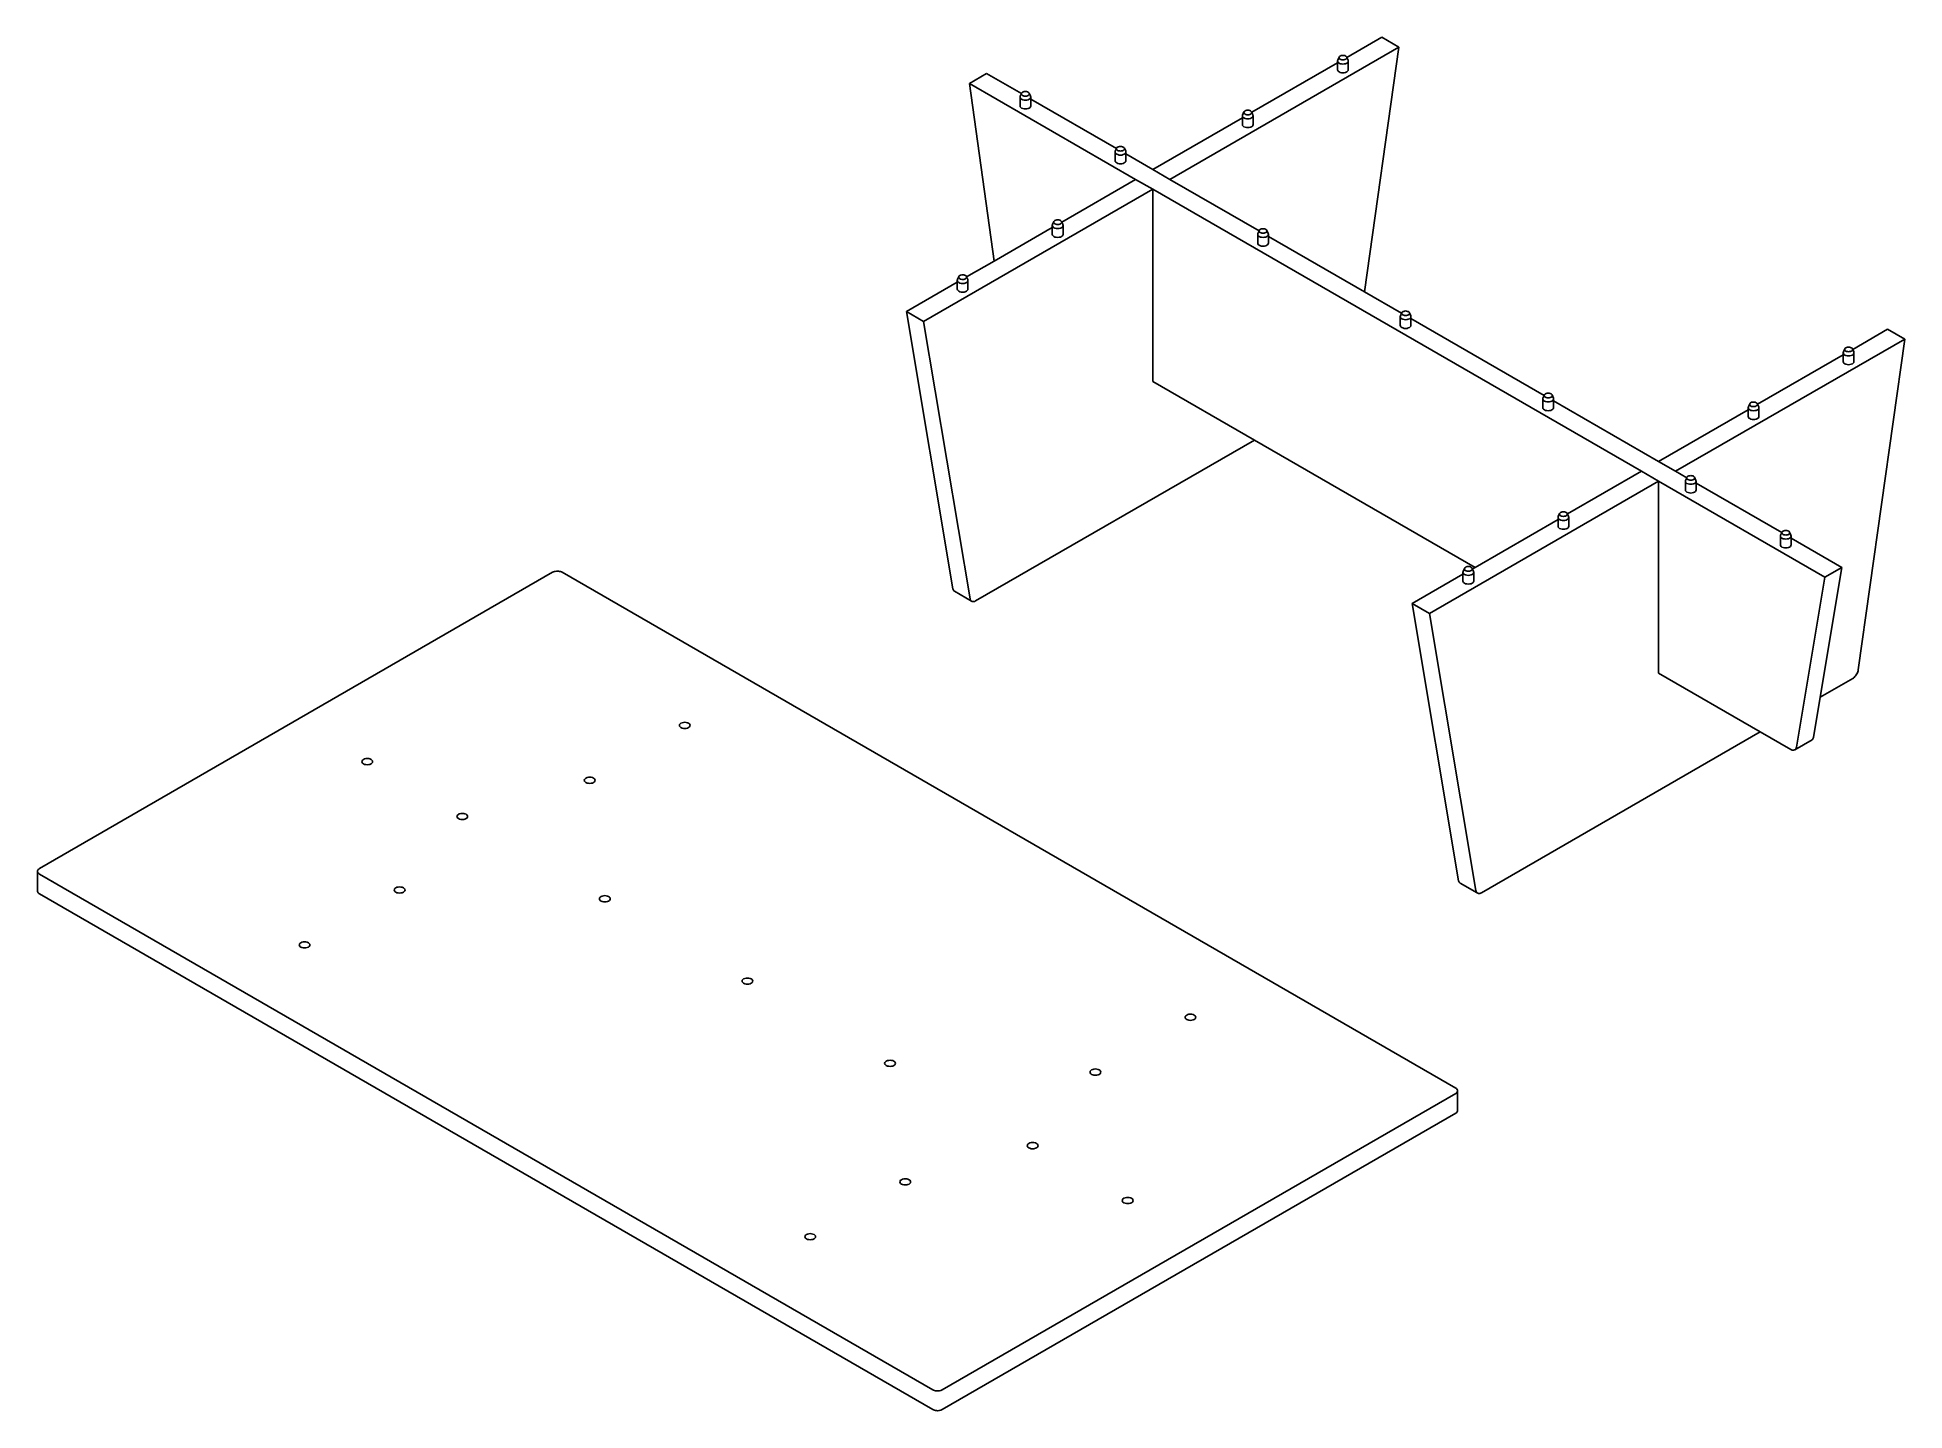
# Model space of a CAD drawing. Header units: millimetres. Extents: x -806 to 583, y -488 to 534.
import ezdxf

# ---------------------------------------------------------------- set-up
doc = ezdxf.new("R2010")
doc.units = ezdxf.units.MM

msp = doc.modelspace()

# ---------------------------------------------------------------- linework, layer by layer
for p, q in [((194.6, 533.9), (168.6, 518.9)), ((194.6, 533.9), (207.3, 526.5)), ((207.3, 526.5), (36.9, 428.2)), ((161.6, 514.8), (97.9, 478.1)), ((161.6, 516.3), (161.7, 516.9)), ((161.7, 515.7), (161.6, 516.3)), ((161.6, 514.8), (161.6, 516.3)), ((161.6, 509.8), (161.6, 514.8)), ((161.7, 516.9), (162.7, 519.2)), ((162.1, 515.2), (161.7, 515.7)), ((162.7, 514.7), (162.1, 515.2)), ((162.6, 518.8), (162.7, 519.2)), ((162.7, 518.3), (162.6, 518.8)), ((162.7, 519.2), (163, 519.6)), ((163, 517.9), (162.7, 518.3)), ((163.6, 514.3), (162.7, 514.7)), ((163, 519.6), (163.5, 520)), ((163.5, 517.6), (163, 517.9)), ((163.5, 520), (164.1, 520.3)), ((164.1, 517.3), (163.5, 517.6)), ((164.5, 514.1), (163.6, 514.3)), ((164.1, 520.3), (164.8, 520.4)), ((164.8, 517.1), (164.1, 517.3)), ((165.6, 514), (164.5, 514.1)), ((164.8, 520.4), (165.6, 520.5)), ((165.6, 517.1), (164.8, 517.1)), ((165.6, 520.5), (166.3, 520.4)), ((166.3, 517.1), (165.6, 517.1)), ((166.6, 514.1), (165.6, 514)), ((166.3, 520.4), (167, 520.3)), ((167, 517.3), (166.3, 517.1)), ((167.6, 514.3), (166.6, 514.1)), ((167, 520.3), (167.7, 520)), ((167.7, 517.6), (167, 517.3)), ((168.4, 514.7), (167.6, 514.3)), ((167.7, 520), (168.1, 519.6)), ((168.1, 517.9), (167.7, 517.6)), ((168.1, 519.6), (168.4, 519.2)), ((168.4, 518.3), (168.1, 517.9)), ((168.4, 519.2), (168.5, 518.8)), ((168.6, 518.9), (168.4, 519.2)), ((168.5, 518.8), (168.4, 518.3)), ((169, 515.2), (168.4, 514.7)), ((169.4, 516.9), (168.6, 518.9)), ((169.4, 515.7), (169, 515.2)), ((169.4, 516.9), (169.6, 516.3)), ((169.6, 516.3), (169.4, 515.7)), ((169.6, 509.8), (169.6, 516.3)), ((207.3, 526.5), (181.7, 344.5)), ((-99.6, 507), (-112.3, 499.6)), ((-73.6, 492), (-99.6, 507)), ((161.7, 509.2), (161.6, 509.8)), ((162.1, 508.7), (161.7, 509.2)), ((162.7, 508.2), (162.1, 508.7)), ((163.6, 507.8), (162.7, 508.2)), ((164.5, 507.6), (163.6, 507.8)), ((165.6, 507.5), (164.5, 507.6)), ((166.6, 507.6), (165.6, 507.5)), ((167.6, 507.8), (166.6, 507.6)), ((168.4, 508.2), (167.6, 507.8)), ((169, 508.7), (168.4, 508.2)), ((169.4, 509.2), (169, 508.7)), ((169.6, 509.8), (169.4, 509.2)), ((-93.8, 367.4), (-112.3, 499.6)), ((11.4, 428.2), (-112.3, 499.6)), ((-74.6, 489.4), (-74.5, 490)), ((-74.5, 488.8), (-74.6, 489.4)), ((-74.6, 482.9), (-74.6, 489.4)), ((-74.5, 490), (-73.6, 492)), ((-74.1, 488.2), (-74.5, 488.8)), ((-73.4, 487.8), (-74.1, 488.2)), ((-73.6, 491.8), (-73.5, 492.3)), ((-73.6, 492), (-73.5, 492.3)), ((-73.5, 491.4), (-73.6, 491.8)), ((-73.5, 492.3), (-73.2, 492.7)), ((-73.2, 491), (-73.5, 491.4)), ((-72.6, 487.4), (-73.4, 487.8)), ((-73.2, 492.7), (-72.7, 493.1)), ((-72.7, 490.6), (-73.2, 491)), ((-72.7, 493.1), (-72.1, 493.3)), ((-72.1, 490.4), (-72.7, 490.6)), ((-71.6, 487.2), (-72.6, 487.4)), ((-72.1, 493.3), (-71.4, 493.5)), ((-71.4, 490.2), (-72.1, 490.4)), ((-70.6, 487.1), (-71.6, 487.2)), ((-71.4, 493.5), (-70.6, 493.6)), ((-70.6, 490.1), (-71.4, 490.2)), ((-70.6, 493.6), (-69.8, 493.5)), ((-69.8, 490.2), (-70.6, 490.1)), ((-69.6, 487.2), (-70.6, 487.1)), ((-69.8, 493.5), (-69.1, 493.3)), ((-69.1, 490.4), (-69.8, 490.2)), ((-68.6, 487.4), (-69.6, 487.2)), ((-69.1, 493.3), (-68.5, 493.1)), ((-68.5, 490.6), (-69.1, 490.4)), ((-67.8, 487.8), (-68.6, 487.4)), ((-68.5, 493.1), (-68, 492.7)), ((-68, 491), (-68.5, 490.6)), ((-68, 492.7), (-67.7, 492.3)), ((-67.7, 491.4), (-68, 491)), ((-67.1, 488.2), (-67.8, 487.8)), ((-67.7, 492.3), (-67.6, 491.8)), ((-66.7, 490), (-67.7, 492.3)), ((-67.6, 491.8), (-67.7, 491.4)), ((-66.7, 488.8), (-67.1, 488.2)), ((-66.7, 490), (-66.6, 489.4)), ((-66.6, 489.4), (-66.7, 488.8)), ((-66.6, 487.9), (-66.6, 489.4)), ((-2.9, 451.1), (-66.6, 487.9)), ((-66.6, 482.9), (-66.6, 487.9)), ((-74.5, 482.3), (-74.6, 482.9)), ((-74.1, 481.7), (-74.5, 482.3)), ((-73.4, 481.2), (-74.1, 481.7)), ((-72.6, 480.9), (-73.4, 481.2)), ((-71.6, 480.6), (-72.6, 480.9)), ((-70.6, 480.6), (-71.6, 480.6)), ((-69.6, 480.6), (-70.6, 480.6)), ((-68.6, 480.9), (-69.6, 480.6)), ((-67.8, 481.2), (-68.6, 480.9)), ((-67.1, 481.7), (-67.8, 481.2)), ((-66.7, 482.3), (-67.1, 481.7)), ((-66.6, 482.9), (-66.7, 482.3)), ((90.9, 474), (24.1, 435.5)), ((90.9, 475.5), (91, 476.1)), ((91, 474.9), (90.9, 475.5)), ((90.9, 474), (90.9, 475.5)), ((90.9, 469), (90.9, 474)), ((91, 476.1), (92, 478.4)), ((91.4, 474.4), (91, 474.9)), ((92, 473.9), (91.4, 474.4)), ((91.9, 478), (92, 478.4)), ((92, 477.5), (91.9, 478)), ((92, 478.4), (92.3, 478.8)), ((92.3, 477.1), (92, 477.5)), ((92.9, 473.5), (92, 473.9)), ((92.3, 478.8), (92.8, 479.2)), ((92.8, 476.8), (92.3, 477.1)), ((92.8, 479.2), (93.4, 479.4)), ((93.4, 476.5), (92.8, 476.8)), ((93.8, 473.3), (92.9, 473.5)), ((93.4, 479.4), (94.1, 479.6)), ((94.1, 476.3), (93.4, 476.5)), ((94.9, 473.2), (93.8, 473.3)), ((94.1, 479.6), (94.9, 479.7)), ((94.9, 476.3), (94.1, 476.3)), ((94.9, 479.7), (95.6, 479.6)), ((95.6, 476.3), (94.9, 476.3)), ((95.9, 473.3), (94.9, 473.2)), ((95.6, 479.6), (96.3, 479.4)), ((96.3, 476.5), (95.6, 476.3)), ((96.9, 473.5), (95.9, 473.3)), ((96.3, 479.4), (96.9, 479.2)), ((96.9, 476.8), (96.3, 476.5)), ((96.9, 479.2), (97.4, 478.8)), ((97.4, 477.1), (96.9, 476.8)), ((97.7, 473.9), (96.9, 473.5)), ((97.4, 478.8), (97.7, 478.4)), ((97.7, 477.5), (97.4, 477.1)), ((97.7, 478.4), (97.8, 478)), ((97.9, 478.1), (97.7, 478.4)), ((97.8, 478), (97.7, 477.5)), ((98.3, 474.4), (97.7, 473.9)), ((98.7, 476.1), (97.9, 478.1)), ((98.7, 474.9), (98.3, 474.4)), ((98.7, 476.1), (98.9, 475.5)), ((98.9, 475.5), (98.7, 474.9)), ((98.9, 469), (98.9, 475.5)), ((91, 468.4), (90.9, 469)), ((91.4, 467.8), (91, 468.4)), ((92, 467.4), (91.4, 467.8)), ((92.9, 467), (92, 467.4)), ((93.8, 466.8), (92.9, 467)), ((94.9, 466.7), (93.8, 466.8)), ((95.9, 466.8), (94.9, 466.7)), ((96.9, 467), (95.9, 466.8)), ((97.7, 467.4), (96.9, 467)), ((98.3, 467.8), (97.7, 467.4)), ((98.7, 468.4), (98.3, 467.8)), ((98.9, 469), (98.7, 468.4)), ((-3.9, 448.6), (-3.8, 449.2)), ((-3.8, 448), (-3.9, 448.6)), ((-3.9, 442), (-3.9, 448.6)), ((-3.8, 449.2), (-2.9, 451.1)), ((-3.4, 447.4), (-3.8, 448)), ((-2.7, 446.9), (-3.4, 447.4)), ((-2.9, 451), (-2.8, 451.5)), ((-2.9, 451.1), (-2.8, 451.5)), ((-2.8, 450.6), (-2.9, 451)), ((-2.8, 451.5), (-2.5, 451.9)), ((-2.5, 450.2), (-2.8, 450.6)), ((-1.9, 446.6), (-2.7, 446.9)), ((-2.5, 451.9), (-2, 452.2)), ((-2, 449.8), (-2.5, 450.2)), ((-2, 452.2), (-1.4, 452.5)), ((-1.4, 449.5), (-2, 449.8)), ((-0.9, 446.3), (-1.9, 446.6)), ((-1.4, 452.5), (-0.7, 452.7)), ((-0.7, 449.4), (-1.4, 449.5)), ((0.1, 446.3), (-0.9, 446.3)), ((-0.7, 452.7), (0.1, 452.7)), ((0.1, 449.3), (-0.7, 449.4)), ((0.1, 452.7), (0.9, 452.7)), ((0.9, 449.4), (0.1, 449.3)), ((1.1, 446.3), (0.1, 446.3)), ((0.9, 452.7), (1.6, 452.5)), ((1.6, 449.5), (0.9, 449.4)), ((2.1, 446.6), (1.1, 446.3)), ((1.6, 452.5), (2.2, 452.2)), ((2.2, 449.8), (1.6, 449.5)), ((2.9, 446.9), (2.1, 446.6)), ((2.2, 452.2), (2.7, 451.9)), ((2.7, 450.2), (2.2, 449.8)), ((2.7, 451.9), (3, 451.5)), ((3, 450.6), (2.7, 450.2)), ((3.6, 447.4), (2.9, 446.9)), ((3, 451.5), (3.1, 451)), ((4, 449.2), (3, 451.5)), ((3.1, 451), (3, 450.6)), ((4, 448), (3.6, 447.4)), ((4, 449.2), (4.1, 448.6)), ((4.1, 448.6), (4, 448)), ((4.1, 447.1), (4.1, 448.6)), ((24.1, 435.5), (4.1, 447.1)), ((4.1, 442), (4.1, 447.1)), ((-3.8, 441.4), (-3.9, 442)), ((-3.4, 440.9), (-3.8, 441.4)), ((-2.7, 440.4), (-3.4, 440.9)), ((-1.9, 440), (-2.7, 440.4)), ((-0.9, 439.8), (-1.9, 440)), ((0.1, 439.7), (-0.9, 439.8)), ((1.1, 439.8), (0.1, 439.7)), ((2.1, 440), (1.1, 439.8)), ((2.9, 440.4), (2.1, 440)), ((3.6, 440.9), (2.9, 440.4)), ((4, 441.4), (3.6, 440.9)), ((4.1, 442), (4, 441.4)), ((24.1, 435.5), (36.9, 428.2)), ((24.1, 420.8), (-146.3, 322.4)), ((11.4, 428.2), (-43.6, 396.4)), ((24.1, 420.8), (11.4, 428.2)), ((387.6, 211), (24.1, 420.8)), ((24.1, 277.9), (24.1, 420.8)), ((103.2, 389.9), (36.9, 428.2)), ((-50.6, 392.4), (-93.8, 367.4)), ((-50.6, 393.9), (-50.4, 394.5)), ((-50.4, 393.3), (-50.6, 393.9)), ((-50.6, 392.4), (-50.6, 393.9)), ((-50.6, 387.3), (-50.6, 392.4)), ((-50.4, 394.5), (-49.4, 396.8)), ((-50, 392.7), (-50.4, 393.3)), ((-49.4, 392.2), (-50, 392.7)), ((-49.5, 396.3), (-49.4, 396.8)), ((-49.4, 395.9), (-49.5, 396.3)), ((-49.4, 396.8), (-49.1, 397.2)), ((-49.1, 395.5), (-49.4, 395.9)), ((-48.6, 391.9), (-49.4, 392.2)), ((-49.1, 397.2), (-48.7, 397.5)), ((-48.7, 395.1), (-49.1, 395.5)), ((-48.7, 397.5), (-48, 397.8)), ((-48, 394.8), (-48.7, 395.1)), ((-47.6, 391.6), (-48.6, 391.9)), ((-48, 397.8), (-47.3, 398)), ((-47.3, 394.7), (-48, 394.8)), ((-46.6, 391.6), (-47.6, 391.6)), ((-47.3, 398), (-46.6, 398)), ((-46.6, 394.6), (-47.3, 394.7)), ((-46.6, 398), (-45.8, 398)), ((-45.8, 394.7), (-46.6, 394.6)), ((-45.5, 391.6), (-46.6, 391.6)), ((-45.8, 398), (-45.1, 397.8)), ((-45.1, 394.8), (-45.8, 394.7)), ((-44.6, 391.9), (-45.5, 391.6)), ((-45.1, 397.8), (-44.5, 397.5)), ((-44.5, 395.1), (-45.1, 394.8)), ((-43.7, 392.2), (-44.6, 391.9)), ((-44.5, 397.5), (-44, 397.2)), ((-44, 395.5), (-44.5, 395.1)), ((-44, 397.2), (-43.7, 396.8)), ((-43.7, 395.9), (-44, 395.5)), ((-43.7, 396.8), (-43.6, 396.3)), ((-43.6, 396.4), (-43.7, 396.8)), ((-43.6, 396.3), (-43.7, 395.9)), ((-43.1, 392.7), (-43.7, 392.2)), ((-42.7, 394.5), (-43.6, 396.4)), ((-42.7, 393.3), (-43.1, 392.7)), ((-42.7, 394.5), (-42.6, 393.9)), ((-42.6, 393.9), (-42.7, 393.3)), ((-42.6, 387.3), (-42.6, 393.9)), ((102.3, 387.9), (103.2, 389.9)), ((103.2, 389.8), (103.3, 390.2)), ((103.2, 389.9), (103.3, 390.2)), ((103.3, 389.3), (103.2, 389.8)), ((103.3, 390.2), (103.6, 390.6)), ((103.6, 388.9), (103.3, 389.3)), ((103.6, 390.6), (104.1, 391)), ((104.1, 391), (104.7, 391.3)), ((104.7, 391.3), (105.4, 391.4)), ((105.4, 391.4), (106.2, 391.5)), ((106.2, 391.5), (106.9, 391.4)), ((106.9, 391.4), (107.6, 391.3)), ((107.6, 391.3), (108.3, 391)), ((108.3, 391), (108.7, 390.6)), ((108.7, 390.6), (109, 390.2)), ((109, 389.3), (108.7, 388.9)), ((109, 390.2), (109.1, 389.8)), ((110, 387.9), (109, 390.2)), ((109.1, 389.8), (109, 389.3)), ((-50.4, 386.7), (-50.6, 387.3)), ((-50, 386.2), (-50.4, 386.7)), ((-49.4, 385.7), (-50, 386.2)), ((-48.6, 385.3), (-49.4, 385.7)), ((-47.6, 385.1), (-48.6, 385.3)), ((-46.6, 385), (-47.6, 385.1)), ((-45.5, 385.1), (-46.6, 385)), ((-44.6, 385.3), (-45.5, 385.1)), ((-43.7, 385.7), (-44.6, 385.3)), ((-43.1, 386.2), (-43.7, 385.7)), ((-42.7, 386.7), (-43.1, 386.2)), ((-42.6, 387.3), (-42.7, 386.7)), ((102.2, 387.3), (102.3, 387.9)), ((102.3, 386.7), (102.2, 387.3)), ((102.2, 380.8), (102.2, 387.3)), ((102.3, 380.2), (102.2, 380.8)), ((102.7, 386.2), (102.3, 386.7)), ((102.7, 379.6), (102.3, 380.2)), ((103.3, 385.7), (102.7, 386.2)), ((103.3, 379.2), (102.7, 379.6)), ((104.2, 385.3), (103.3, 385.7)), ((104.2, 378.8), (103.3, 379.2)), ((104.1, 388.6), (103.6, 388.9)), ((104.7, 388.3), (104.1, 388.6)), ((105.1, 385.1), (104.2, 385.3)), ((105.1, 378.6), (104.2, 378.8)), ((105.4, 388.1), (104.7, 388.3)), ((106.2, 385), (105.1, 385.1)), ((106.2, 378.5), (105.1, 378.6)), ((106.2, 388.1), (105.4, 388.1)), ((106.9, 388.1), (106.2, 388.1)), ((107.2, 385.1), (106.2, 385)), ((107.2, 378.6), (106.2, 378.5)), ((107.6, 388.3), (106.9, 388.1)), ((108.2, 385.3), (107.2, 385.1)), ((108.2, 378.8), (107.2, 378.6)), ((108.3, 388.6), (107.6, 388.3)), ((109, 385.7), (108.2, 385.3)), ((109, 379.2), (108.2, 378.8)), ((108.7, 388.9), (108.3, 388.6)), ((109.6, 386.2), (109, 385.7)), ((109.6, 379.6), (109, 379.2)), ((110, 386.7), (109.6, 386.2)), ((110, 380.2), (109.6, 379.6)), ((110, 387.9), (110.2, 387.3)), ((110.2, 387.3), (110, 386.7)), ((110.2, 380.8), (110, 380.2)), ((110.2, 385.8), (110.2, 387.3)), ((181.7, 344.5), (110.2, 385.8)), ((110.2, 380.8), (110.2, 385.8)), ((-93.8, 367.4), (-114.3, 355.6)), ((-121.3, 351.6), (-159, 329.8)), ((-121.3, 353), (-121.1, 353.6)), ((-121.1, 352.4), (-121.3, 353)), ((-121.3, 351.6), (-121.3, 353)), ((-121.3, 346.5), (-121.3, 351.6)), ((-121.1, 353.6), (-120.1, 355.9)), ((-120.7, 351.9), (-121.1, 352.4)), ((-120.1, 351.4), (-120.7, 351.9)), ((-120.2, 355.5), (-120.1, 355.9)), ((-120.1, 355.1), (-120.2, 355.5)), ((-120.1, 355.9), (-119.8, 356.3)), ((-119.8, 354.6), (-120.1, 355.1)), ((-119.3, 351), (-120.1, 351.4)), ((-119.8, 356.3), (-119.4, 356.7)), ((-119.4, 354.3), (-119.8, 354.6)), ((-119.4, 356.7), (-118.8, 357)), ((-118.8, 354), (-119.4, 354.3)), ((-118.3, 350.8), (-119.3, 351)), ((-118.8, 357), (-118, 357.1)), ((-118, 353.8), (-118.8, 354)), ((-117.3, 350.7), (-118.3, 350.8)), ((-118, 357.1), (-117.3, 357.2)), ((-117.3, 353.8), (-118, 353.8)), ((-117.3, 357.2), (-116.5, 357.1)), ((-116.5, 353.8), (-117.3, 353.8)), ((-116.2, 350.8), (-117.3, 350.7)), ((-116.5, 357.1), (-115.8, 357)), ((-115.8, 354), (-116.5, 353.8)), ((-115.3, 351), (-116.2, 350.8)), ((-115.8, 357), (-115.2, 356.7)), ((-115.2, 354.3), (-115.8, 354)), ((-114.4, 351.4), (-115.3, 351)), ((-115.2, 356.7), (-114.7, 356.3)), ((-114.7, 354.6), (-115.2, 354.3)), ((-114.7, 356.3), (-114.4, 355.9)), ((-114.4, 355.1), (-114.7, 354.6)), ((-114.4, 355.9), (-114.3, 355.5)), ((-114.3, 355.6), (-114.4, 355.9)), ((-114.3, 355.5), (-114.4, 355.1)), ((-113.8, 351.9), (-114.4, 351.4)), ((-113.4, 353.6), (-114.3, 355.6)), ((-113.4, 352.4), (-113.8, 351.9)), ((-113.4, 353.6), (-113.3, 353)), ((-113.3, 353), (-113.4, 352.4)), ((-113.3, 346.5), (-113.3, 353)), ((-121.1, 345.9), (-121.3, 346.5)), ((-120.7, 345.4), (-121.1, 345.9)), ((-120.1, 344.9), (-120.7, 345.4)), ((-119.3, 344.5), (-120.1, 344.9)), ((-118.3, 344.3), (-119.3, 344.5)), ((-117.3, 344.2), (-118.3, 344.3)), ((-116.2, 344.3), (-117.3, 344.2)), ((-115.3, 344.5), (-116.2, 344.3)), ((-114.4, 344.9), (-115.3, 344.5)), ((-113.8, 345.4), (-114.4, 344.9)), ((-113.4, 345.9), (-113.8, 345.4)), ((-113.3, 346.5), (-113.4, 345.9)), ((209.2, 328.7), (181.7, 344.5)), ((-159, 329.8), (-124.5, 123.5)), ((-159, 329.8), (-146.3, 322.4)), ((-146.3, 322.4), (-111.7, 116.1)), ((208.2, 326.1), (208.4, 326.7)), ((208.4, 325.5), (208.2, 326.1)), ((208.2, 319.6), (208.2, 326.1)), ((208.4, 319), (208.2, 319.6)), ((208.4, 326.7), (209.2, 328.7)), ((208.8, 324.9), (208.4, 325.5)), ((209.4, 324.5), (208.8, 324.9)), ((209.2, 328.7), (209.4, 329)), ((209.3, 328.5), (209.4, 329)), ((209.4, 328.1), (209.3, 328.5)), ((209.4, 329), (209.7, 329.4)), ((209.7, 327.7), (209.4, 328.1)), ((210.2, 324.1), (209.4, 324.5)), ((209.7, 329.4), (210.1, 329.8)), ((210.1, 327.3), (209.7, 327.7)), ((210.1, 329.8), (210.8, 330)), ((210.8, 327.1), (210.1, 327.3)), ((211.2, 323.9), (210.2, 324.1)), ((210.8, 330), (211.5, 330.2)), ((211.5, 326.9), (210.8, 327.1)), ((212.2, 323.8), (211.2, 323.9)), ((211.5, 330.2), (212.2, 330.3)), ((212.2, 326.8), (211.5, 326.9)), ((212.2, 330.3), (213, 330.2)), ((213, 326.9), (212.2, 326.8)), ((213.3, 323.9), (212.2, 323.8)), ((213, 330.2), (213.7, 330)), ((213.7, 327.1), (213, 326.9)), ((214.2, 324.1), (213.3, 323.9)), ((213.7, 330), (214.3, 329.8)), ((214.3, 327.3), (213.7, 327.1)), ((215.1, 324.5), (214.2, 324.1)), ((214.3, 329.8), (214.8, 329.4)), ((214.8, 327.7), (214.3, 327.3)), ((214.8, 329.4), (215.1, 329)), ((215.1, 328.1), (214.8, 327.7)), ((215.1, 329), (215.2, 328.5)), ((216.1, 326.7), (215.1, 329)), ((215.2, 328.5), (215.1, 328.1)), ((215.7, 324.9), (215.1, 324.5)), ((216.1, 325.5), (215.7, 324.9)), ((216.1, 326.7), (216.2, 326.1)), ((216.2, 326.1), (216.1, 325.5)), ((216.2, 319.6), (216.1, 319)), ((216.2, 324.6), (216.2, 326.1)), ((315.3, 267.4), (216.2, 324.6)), ((216.2, 319.6), (216.2, 324.6)), ((208.8, 318.4), (208.4, 319)), ((209.4, 317.9), (208.8, 318.4)), ((210.2, 317.6), (209.4, 317.9)), ((211.2, 317.3), (210.2, 317.6)), ((212.2, 317.3), (211.2, 317.3)), ((213.3, 317.3), (212.2, 317.3)), ((214.2, 317.6), (213.3, 317.3)), ((215.1, 317.9), (214.2, 317.6)), ((215.7, 318.4), (215.1, 317.9)), ((216.1, 319), (215.7, 318.4)), ((583.5, 309.4), (413.1, 211)), ((570.7, 316.7), (544.8, 301.7)), ((583.5, 309.4), (548.9, 63.2)), ((570.7, 316.7), (583.5, 309.4)), ((537.7, 297.7), (474, 260.9)), ((537.7, 299.2), (537.9, 299.8)), ((537.9, 298.6), (537.7, 299.2)), ((537.7, 297.7), (537.7, 299.2)), ((537.7, 292.6), (537.7, 297.7)), ((537.9, 292), (537.7, 292.6)), ((537.9, 299.8), (538.9, 302)), ((538.3, 298), (537.9, 298.6)), ((538.3, 291.5), (537.9, 292)), ((538.9, 297.5), (538.3, 298)), ((538.8, 301.6), (538.9, 302)), ((538.9, 301.2), (538.8, 301.6)), ((538.9, 302), (539.2, 302.5)), ((539.2, 300.7), (538.9, 301.2)), ((539.7, 297.2), (538.9, 297.5)), ((539.2, 302.5), (539.7, 302.8)), ((539.7, 300.4), (539.2, 300.7)), ((539.7, 302.8), (540.3, 303.1)), ((540.3, 300.1), (539.7, 300.4)), ((540.7, 296.9), (539.7, 297.2)), ((540.3, 303.1), (541, 303.3)), ((541, 300), (540.3, 300.1)), ((541.7, 296.8), (540.7, 296.9)), ((541, 303.3), (541.7, 303.3)), ((541.7, 299.9), (541, 300)), ((541.7, 303.3), (542.5, 303.3)), ((542.5, 300), (541.7, 299.9)), ((542.8, 296.9), (541.7, 296.8)), ((542.5, 303.3), (543.2, 303.1)), ((543.2, 300.1), (542.5, 300)), ((543.7, 297.2), (542.8, 296.9)), ((543.2, 303.1), (543.8, 302.8)), ((543.8, 300.4), (543.2, 300.1)), ((544.6, 297.5), (543.7, 297.2)), ((543.8, 302.8), (544.3, 302.5)), ((544.3, 300.7), (543.8, 300.4)), ((544.3, 302.5), (544.6, 302)), ((544.6, 301.2), (544.3, 300.7)), ((544.6, 302), (544.7, 301.6)), ((544.8, 301.7), (544.6, 302)), ((544.7, 301.6), (544.6, 301.2)), ((545.2, 298), (544.6, 297.5)), ((545.6, 299.8), (544.8, 301.7)), ((545.6, 298.6), (545.2, 298)), ((545.6, 292), (545.2, 291.5)), ((545.6, 299.8), (545.7, 299.2)), ((545.7, 299.2), (545.6, 298.6)), ((545.7, 292.6), (545.6, 292)), ((545.7, 292.6), (545.7, 299.2)), ((24.1, 277.9), (99.8, 234.2)), ((538.9, 291), (538.3, 291.5)), ((539.7, 290.6), (538.9, 291)), ((540.7, 290.4), (539.7, 290.6)), ((541.7, 290.3), (540.7, 290.4)), ((542.8, 290.4), (541.7, 290.3)), ((543.7, 290.6), (542.8, 290.4)), ((544.6, 291), (543.7, 290.6)), ((545.2, 291.5), (544.6, 291)), ((314.3, 264.9), (314.4, 265.5)), ((314.4, 264.3), (314.3, 264.9)), ((314.3, 258.3), (314.3, 264.9)), ((314.4, 265.5), (315.3, 267.4)), ((314.8, 263.7), (314.4, 264.3)), ((315.3, 267.3), (315.4, 267.8)), ((315.3, 267.4), (315.4, 267.8)), ((315.4, 266.9), (315.3, 267.3)), ((315.4, 267.8), (315.7, 268.2)), ((315.7, 266.5), (315.4, 266.9)), ((315.7, 268.2), (316.2, 268.5)), ((316.2, 266.1), (315.7, 266.5)), ((316.2, 268.5), (316.8, 268.8)), ((316.8, 265.8), (316.2, 266.1)), ((316.8, 268.8), (317.5, 269)), ((317.5, 265.7), (316.8, 265.8)), ((317.5, 269), (318.3, 269)), ((318.3, 265.6), (317.5, 265.7)), ((318.3, 269), (319.1, 269)), ((319.1, 265.7), (318.3, 265.6)), ((319.1, 269), (319.8, 268.8)), ((319.8, 265.8), (319.1, 265.7)), ((319.8, 268.8), (320.4, 268.5)), ((320.4, 266.1), (319.8, 265.8)), ((320.4, 268.5), (320.9, 268.2)), ((320.9, 266.5), (320.4, 266.1)), ((320.9, 268.2), (321.2, 267.8)), ((321.2, 266.9), (320.9, 266.5)), ((321.2, 267.8), (321.3, 267.3)), ((322.2, 265.5), (321.2, 267.8)), ((321.3, 267.3), (321.2, 266.9)), ((322.2, 264.3), (321.8, 263.7)), ((322.2, 265.5), (322.3, 264.9)), ((322.3, 264.9), (322.2, 264.3)), ((322.3, 263.4), (322.3, 264.9)), ((314.4, 257.7), (314.3, 258.3)), ((314.8, 257.2), (314.4, 257.7)), ((315.5, 263.2), (314.8, 263.7)), ((315.5, 256.7), (314.8, 257.2)), ((316.3, 262.9), (315.5, 263.2)), ((316.3, 256.3), (315.5, 256.7)), ((317.3, 262.6), (316.3, 262.9)), ((317.3, 256.1), (316.3, 256.3)), ((318.3, 262.6), (317.3, 262.6)), ((318.3, 256), (317.3, 256.1)), ((319.3, 262.6), (318.3, 262.6)), ((319.3, 256.1), (318.3, 256)), ((320.3, 262.9), (319.3, 262.6)), ((320.3, 256.3), (319.3, 256.1)), ((321.1, 263.2), (320.3, 262.9)), ((321.1, 256.7), (320.3, 256.3)), ((321.8, 263.7), (321.1, 263.2)), ((321.8, 257.2), (321.1, 256.7)), ((322.2, 257.7), (321.8, 257.2)), ((322.3, 258.3), (322.2, 257.7)), ((400.3, 218.3), (322.3, 263.4)), ((322.3, 258.3), (322.3, 263.4)), ((467, 256.8), (400.3, 218.3)), ((467, 258.3), (467.2, 258.9)), ((467.2, 257.7), (467, 258.3)), ((467, 256.8), (467, 258.3)), ((467, 251.8), (467, 256.8)), ((467.2, 251.2), (467, 251.8)), ((467.2, 258.9), (468.2, 261.2)), ((467.6, 257.2), (467.2, 257.7)), ((467.6, 250.6), (467.2, 251.2)), ((468.2, 256.7), (467.6, 257.2)), ((468.2, 250.2), (467.6, 250.6)), ((468.1, 260.8), (468.2, 261.2)), ((468.2, 260.3), (468.1, 260.8)), ((468.2, 261.2), (468.5, 261.6)), ((468.5, 259.9), (468.2, 260.3)), ((469, 256.3), (468.2, 256.7)), ((469, 249.8), (468.2, 250.2)), ((468.5, 261.6), (468.9, 262)), ((468.9, 259.6), (468.5, 259.9)), ((468.9, 262), (469.6, 262.3)), ((469.6, 259.3), (468.9, 259.6)), ((470, 256.1), (469, 256.3)), ((469.6, 262.3), (470.3, 262.4)), ((470.3, 259.1), (469.6, 259.3)), ((471, 256), (470, 256.1)), ((470.3, 262.4), (471, 262.5)), ((471, 259.1), (470.3, 259.1)), ((471, 262.5), (471.8, 262.4)), ((471.8, 259.1), (471, 259.1)), ((472.1, 256.1), (471, 256)), ((471.8, 262.4), (472.5, 262.3)), ((472.5, 259.3), (471.8, 259.1)), ((473, 256.3), (472.1, 256.1)), ((472.5, 262.3), (473.1, 262)), ((473.1, 259.6), (472.5, 259.3)), ((473.9, 256.7), (473, 256.3)), ((473.9, 250.2), (473, 249.8)), ((473.1, 262), (473.6, 261.6)), ((473.6, 259.9), (473.1, 259.6)), ((473.6, 261.6), (473.9, 261.2)), ((473.9, 260.3), (473.6, 259.9)), ((473.9, 261.2), (474, 260.8)), ((474, 260.9), (473.9, 261.2)), ((474, 260.8), (473.9, 260.3)), ((474.5, 257.2), (473.9, 256.7)), ((474.5, 250.6), (473.9, 250.2)), ((474.9, 258.9), (474, 260.9)), ((474.9, 257.7), (474.5, 257.2)), ((474.9, 251.2), (474.5, 250.6)), ((474.9, 258.9), (475, 258.3)), ((475, 258.3), (474.9, 257.7)), ((475, 251.8), (474.9, 251.2)), ((475, 251.8), (475, 258.3)), ((470, 249.6), (469, 249.8)), ((471, 249.5), (470, 249.6)), ((472.1, 249.6), (471, 249.5)), ((473, 249.8), (472.1, 249.6)), ((-107.6, 114.5), (99.8, 234.2)), ((99.8, 234.2), (263.9, 139.5)), ((387.6, 211), (332.6, 179.2)), ((400.3, 203.6), (387.6, 211)), ((400.3, 218.3), (413.1, 211)), ((421.4, 206.2), (413.1, 211)), ((400.3, 203.6), (229.9, 105.2)), ((524.1, 132.2), (400.3, 203.6)), ((400.3, 60.7), (400.3, 203.6)), ((420.4, 203.6), (420.5, 204.2)), ((420.5, 203), (420.4, 203.6)), ((420.4, 197.1), (420.4, 203.6)), ((420.5, 196.5), (420.4, 197.1)), ((420.5, 204.2), (421.4, 206.2)), ((420.9, 202.5), (420.5, 203)), ((420.9, 195.9), (420.5, 196.5)), ((421.5, 202), (420.9, 202.5)), ((421.5, 195.5), (420.9, 195.9)), ((421.4, 206.1), (421.5, 206.5)), ((421.4, 206.2), (421.5, 206.5)), ((421.5, 205.6), (421.4, 206.1)), ((421.5, 206.5), (421.8, 206.9)), ((421.8, 205.2), (421.5, 205.6)), ((422.4, 201.6), (421.5, 202)), ((422.4, 195.1), (421.5, 195.5)), ((421.8, 206.9), (422.3, 207.3)), ((422.3, 204.9), (421.8, 205.2)), ((422.3, 207.3), (422.9, 207.6)), ((422.9, 204.6), (422.3, 204.9)), ((423.3, 201.4), (422.4, 201.6)), ((423.3, 194.9), (422.4, 195.1)), ((422.9, 207.6), (423.6, 207.7)), ((423.6, 204.4), (422.9, 204.6)), ((424.4, 201.3), (423.3, 201.4)), ((424.4, 194.8), (423.3, 194.9)), ((423.6, 207.7), (424.4, 207.8)), ((424.4, 204.4), (423.6, 204.4)), ((424.4, 207.8), (425.1, 207.7)), ((425.1, 204.4), (424.4, 204.4)), ((425.4, 201.4), (424.4, 201.3)), ((425.4, 194.9), (424.4, 194.8)), ((425.1, 207.7), (425.8, 207.6)), ((425.8, 204.6), (425.1, 204.4)), ((426.4, 201.6), (425.4, 201.4)), ((426.4, 195.1), (425.4, 194.9)), ((425.8, 207.6), (426.5, 207.3)), ((426.5, 204.9), (425.8, 204.6)), ((427.2, 202), (426.4, 201.6)), ((427.2, 195.5), (426.4, 195.1)), ((426.5, 207.3), (426.9, 206.9)), ((426.9, 205.2), (426.5, 204.9)), ((426.9, 206.9), (427.2, 206.5)), ((427.2, 205.6), (426.9, 205.2)), ((427.2, 206.5), (427.3, 206.1)), ((428.2, 204.2), (427.2, 206.5)), ((427.3, 206.1), (427.2, 205.6)), ((427.8, 202.5), (427.2, 202)), ((427.8, 195.9), (427.2, 195.5)), ((428.2, 203), (427.8, 202.5)), ((428.2, 196.5), (427.8, 195.9)), ((428.2, 204.2), (428.4, 203.6)), ((428.4, 203.6), (428.2, 203)), ((428.4, 197.1), (428.2, 196.5)), ((428.4, 202.1), (428.4, 203.6)), ((492.1, 165.4), (428.4, 202.1)), ((428.4, 197.1), (428.4, 202.1)), ((327.5, 180.3), (328.1, 180.6)), ((328.1, 180.6), (328.8, 180.8)), ((328.8, 180.8), (329.6, 180.8)), ((329.6, 180.8), (330.4, 180.8)), ((330.4, 180.8), (331.1, 180.6)), ((331.1, 180.6), (331.7, 180.3)), ((325.6, 175.2), (263.9, 139.5)), ((325.6, 176.7), (325.7, 177.3)), ((325.7, 176.1), (325.6, 176.7)), ((325.6, 175.2), (325.6, 176.7)), ((325.6, 170.1), (325.6, 175.2)), ((325.7, 169.5), (325.6, 170.1)), ((325.7, 177.3), (326.8, 179.6)), ((326.1, 175.5), (325.7, 176.1)), ((326.1, 169), (325.7, 169.5)), ((326.8, 175), (326.1, 175.5)), ((326.8, 168.5), (326.1, 169)), ((326.7, 179.1), (326.8, 179.6)), ((326.8, 178.7), (326.7, 179.1)), ((326.8, 179.6), (327.1, 180)), ((327.1, 178.3), (326.8, 178.7)), ((327.6, 174.7), (326.8, 175)), ((327.6, 168.1), (326.8, 168.5)), ((327.1, 180), (327.5, 180.3)), ((327.5, 177.9), (327.1, 178.3)), ((328.1, 177.6), (327.5, 177.9)), ((328.6, 174.4), (327.6, 174.7)), ((328.6, 167.9), (327.6, 168.1)), ((328.8, 177.5), (328.1, 177.6)), ((329.6, 174.4), (328.6, 174.4)), ((329.6, 167.8), (328.6, 167.9)), ((329.6, 177.4), (328.8, 177.5)), ((330.4, 177.5), (329.6, 177.4)), ((330.6, 174.4), (329.6, 174.4)), ((330.6, 167.9), (329.6, 167.8)), ((331.1, 177.6), (330.4, 177.5)), ((331.6, 174.7), (330.6, 174.4)), ((331.6, 168.1), (330.6, 167.9)), ((331.7, 177.9), (331.1, 177.6)), ((332.4, 175), (331.6, 174.7)), ((332.4, 168.5), (331.6, 168.1)), ((331.7, 180.3), (332.2, 180)), ((332.2, 178.3), (331.7, 177.9)), ((332.2, 180), (332.5, 179.6)), ((332.5, 178.7), (332.2, 178.3)), ((333.1, 175.5), (332.4, 175)), ((333.1, 169), (332.4, 168.5)), ((332.5, 179.6), (332.6, 179.1)), ((332.6, 179.2), (332.5, 179.6)), ((332.6, 179.1), (332.5, 178.7)), ((333.5, 177.3), (332.6, 179.2)), ((333.5, 176.1), (333.1, 175.5)), ((333.5, 169.5), (333.1, 169)), ((333.5, 177.3), (333.6, 176.7)), ((333.6, 176.7), (333.5, 176.1)), ((333.6, 170.1), (333.5, 169.5)), ((333.6, 170.1), (333.6, 176.7)), ((493, 166.5), (493.6, 166.7)), ((493.6, 166.7), (494.3, 166.9)), ((494.3, 166.9), (495.1, 167)), ((495.1, 167), (495.8, 166.9)), ((495.8, 166.9), (496.6, 166.7)), ((496.6, 166.7), (497.2, 166.5)), ((491.1, 162.8), (491.2, 163.4)), ((491.2, 162.2), (491.1, 162.8)), ((491.1, 156.3), (491.1, 162.8)), ((491.2, 155.7), (491.1, 156.3)), ((491.2, 163.4), (492.1, 165.4)), ((491.6, 161.6), (491.2, 162.2)), ((491.6, 155.1), (491.2, 155.7)), ((492.2, 161.2), (491.6, 161.6)), ((492.2, 154.6), (491.6, 155.1)), ((492.1, 165.2), (492.2, 165.7)), ((492.1, 165.4), (492.2, 165.7)), ((492.2, 164.8), (492.1, 165.2)), ((492.2, 165.7), (492.5, 166.1)), ((492.5, 164.4), (492.2, 164.8)), ((493.1, 160.8), (492.2, 161.2)), ((493.1, 154.3), (492.2, 154.6)), ((492.5, 166.1), (493, 166.5)), ((493, 164), (492.5, 164.4)), ((493.6, 163.8), (493, 164)), ((494, 160.6), (493.1, 160.8)), ((494, 154), (493.1, 154.3)), ((494.3, 163.6), (493.6, 163.8)), ((495.1, 160.5), (494, 160.6)), ((495.1, 154), (494, 154)), ((495.1, 163.5), (494.3, 163.6)), ((495.8, 163.6), (495.1, 163.5)), ((496.1, 160.6), (495.1, 160.5)), ((496.1, 154), (495.1, 154)), ((496.6, 163.8), (495.8, 163.6)), ((497.1, 160.8), (496.1, 160.6)), ((497.1, 154.3), (496.1, 154)), ((497.2, 164), (496.6, 163.8)), ((497.9, 161.2), (497.1, 160.8)), ((497.9, 154.6), (497.1, 154.3)), ((497.2, 166.5), (497.6, 166.1)), ((497.6, 164.4), (497.2, 164)), ((497.6, 166.1), (497.9, 165.7)), ((497.9, 164.8), (497.6, 164.4)), ((497.9, 165.7), (498, 165.2)), ((498.9, 163.4), (497.9, 165.7)), ((498, 165.2), (497.9, 164.8)), ((498.5, 161.6), (497.9, 161.2)), ((498.5, 155.1), (497.9, 154.6)), ((498.9, 162.2), (498.5, 161.6)), ((498.9, 155.7), (498.5, 155.1)), ((498.9, 163.4), (499.1, 162.8)), ((499.1, 162.8), (498.9, 162.2)), ((499.1, 156.3), (498.9, 155.7)), ((499.1, 161.3), (499.1, 162.8)), ((536.8, 139.5), (499.1, 161.3)), ((499.1, 156.3), (499.1, 161.3)), ((256, 138.7), (256.3, 139.2)), ((256.3, 139.2), (256.8, 139.5)), ((256.8, 139.5), (257.4, 139.8)), ((257.4, 139.8), (258.1, 140)), ((258.1, 140), (258.9, 140)), ((258.9, 140), (259.7, 140)), ((259.7, 140), (260.4, 139.8)), ((260.4, 139.8), (261, 139.5)), ((261, 139.5), (261.5, 139.2)), ((261.5, 139.2), (261.8, 138.7)), ((263.9, 139.5), (261.9, 138.4)), ((536.8, 139.5), (520.6, 42.8)), ((536.8, 139.5), (524.1, 132.2)), ((-422.3, 135.8), (-804.1, -84.7)), ((-422.3, 135.8), (-421.7, 136.1)), ((-421.7, 136.1), (-421, 136.3)), ((-421, 136.3), (-420.3, 136.5)), ((-420.3, 136.5), (-419.5, 136.6)), ((-419.5, 136.6), (-418.8, 136.6)), ((-418.8, 136.6), (-418, 136.6)), ((-418, 136.6), (-417.2, 136.5)), ((-417.2, 136.5), (-416.5, 136.3)), ((-416.5, 136.3), (-415.8, 136.1)), ((-415.8, 136.1), (-415.2, 135.8)), ((249.5, -248), (-415.2, 135.8)), ((254.9, 134.4), (217.2, 112.6)), ((254.9, 135.9), (255, 136.5)), ((255, 135.3), (254.9, 135.9)), ((254.9, 134.4), (254.9, 135.9)), ((254.9, 129.3), (254.9, 134.4)), ((255, 128.7), (254.9, 129.3)), ((255, 136.5), (256, 138.7)), ((255.4, 134.7), (255, 135.3)), ((255.4, 128.2), (255, 128.7)), ((256.1, 134.2), (255.4, 134.7)), ((256.1, 127.7), (255.4, 128.2)), ((255.9, 138.3), (256, 138.7)), ((256, 137.9), (255.9, 138.3)), ((256.3, 137.4), (256, 137.9)), ((256.9, 133.9), (256.1, 134.2)), ((256.9, 127.3), (256.1, 127.7)), ((256.8, 137.1), (256.3, 137.4)), ((257.4, 136.8), (256.8, 137.1)), ((257.9, 133.6), (256.9, 133.9)), ((257.9, 127.1), (256.9, 127.3)), ((258.1, 136.7), (257.4, 136.8)), ((258.9, 133.5), (257.9, 133.6)), ((258.9, 127), (257.9, 127.1)), ((258.9, 136.6), (258.1, 136.7)), ((259.7, 136.7), (258.9, 136.6)), ((259.9, 133.6), (258.9, 133.5)), ((259.9, 127.1), (258.9, 127)), ((260.4, 136.8), (259.7, 136.7)), ((260.9, 133.9), (259.9, 133.6)), ((260.9, 127.3), (259.9, 127.1)), ((261, 137.1), (260.4, 136.8)), ((261.7, 134.2), (260.9, 133.9)), ((261.7, 127.7), (260.9, 127.3)), ((261.5, 137.4), (261, 137.1)), ((261.8, 137.9), (261.5, 137.4)), ((262.4, 134.7), (261.7, 134.2)), ((262.4, 128.2), (261.7, 127.7)), ((261.8, 138.7), (261.9, 138.3)), ((261.9, 138.4), (261.8, 138.7)), ((261.9, 138.3), (261.8, 137.9)), ((262.8, 136.5), (261.9, 138.4)), ((262.8, 135.3), (262.4, 134.7)), ((262.8, 128.7), (262.4, 128.2)), ((262.8, 136.5), (262.9, 135.9)), ((262.9, 135.9), (262.8, 135.3)), ((262.9, 129.3), (262.8, 128.7)), ((262.9, 129.3), (262.9, 135.9)), ((524.1, 132.2), (502.9, 5.6)), ((-124.3, 122.9), (-124.5, 123.5)), ((-124.1, 122.5), (-124.3, 122.9)), ((-123.8, 122), (-124.1, 122.5)), ((-123.4, 121.7), (-123.8, 122)), ((-110.7, 114.4), (-123.4, 121.7)), ((-111.7, 116.1), (-111.6, 115.6)), ((-111.6, 115.6), (-111.4, 115.1)), ((-111.4, 115.1), (-111.1, 114.7)), ((-111.1, 114.7), (-110.7, 114.4)), ((-110.7, 114.4), (-110.3, 114.1)), ((-110.3, 114.1), (-109.8, 114)), ((-109.8, 114), (-109.2, 114)), ((-109.2, 114), (-108.7, 114.1)), ((-108.7, 114.1), (-108.1, 114.2)), ((-108.1, 114.2), (-107.6, 114.5)), ((217.2, 112.6), (251.7, -93.7)), ((217.2, 112.6), (229.9, 105.2)), ((229.9, 105.2), (264.5, -101)), ((400.3, 60.7), (476, 17.1)), ((520.6, 42.8), (544.8, 56.8)), ((544.8, 56.8), (545.3, 57.1)), ((545.3, 57.1), (545.9, 57.6)), ((545.9, 57.6), (546.4, 58.2)), ((546.4, 58.2), (547, 58.8)), ((547, 58.8), (547.4, 59.5)), ((547.4, 59.5), (547.9, 60.2)), ((547.9, 60.2), (548.3, 61)), ((548.3, 61), (548.6, 61.7)), ((548.6, 61.7), (548.8, 62.5)), ((548.8, 62.5), (548.9, 63.2)), ((520.6, 42.8), (515.6, 12.9)), ((-328, 21.9), (-327.9, 22.5)), ((-327.9, 21.3), (-328, 21.9)), ((-327.9, 22.5), (-327.5, 23)), ((-327.5, 20.7), (-327.9, 21.3)), ((-327.5, 23), (-326.8, 23.5)), ((-326.8, 20.2), (-327.5, 20.7)), ((-326.8, 23.5), (-326, 23.9)), ((-326, 19.9), (-326.8, 20.2)), ((-326, 23.9), (-325, 24.1)), ((-325, 19.6), (-326, 19.9)), ((-325, 24.1), (-324, 24.2)), ((-324, 19.6), (-325, 19.6)), ((-324, 24.2), (-323, 24.1)), ((-323, 19.6), (-324, 19.6)), ((-323, 24.1), (-322, 23.9)), ((-322, 19.9), (-323, 19.6)), ((-322, 23.9), (-321.2, 23.5)), ((-321.2, 20.2), (-322, 19.9)), ((-321.2, 23.5), (-320.5, 23)), ((-320.5, 20.7), (-321.2, 20.2)), ((-320.5, 23), (-320.1, 22.5)), ((-320.1, 21.3), (-320.5, 20.7)), ((-320.1, 22.5), (-320, 21.9)), ((-320, 21.9), (-320.1, 21.3)), ((268.6, -102.7), (476, 17.1)), ((476, 17.1), (498.7, 3.9)), ((498.7, 3.9), (499.3, 3.7)), ((499.3, 3.7), (499.8, 3.5)), ((499.8, 3.5), (500.4, 3.4)), ((500.4, 3.4), (500.9, 3.4)), ((500.9, 3.4), (501.4, 3.6)), ((501.4, 3.6), (501.8, 3.8)), ((501.8, 3.8), (514.6, 11.1)), ((501.8, 3.8), (502.2, 4.1)), ((502.2, 4.1), (502.5, 4.5)), ((502.5, 4.5), (502.7, 5)), ((502.7, 5), (502.9, 5.6)), ((514.9, 11.5), (514.6, 11.1)), ((515.2, 11.9), (514.9, 11.5)), ((515.5, 12.4), (515.2, 11.9)), ((515.6, 12.9), (515.5, 12.4)), ((-564.2, -5.1), (-564, -4.5)), ((-564, -5.7), (-564.2, -5.1)), ((-564, -4.5), (-563.6, -3.9)), ((-563.6, -6.2), (-564, -5.7)), ((-563.6, -3.9), (-563, -3.4)), ((-563, -6.7), (-563.6, -6.2)), ((-563, -3.4), (-562.2, -3.1)), ((-562.2, -7.1), (-563, -6.7)), ((-562.2, -3.1), (-561.2, -2.8)), ((-561.2, -7.3), (-562.2, -7.1)), ((-561.2, -2.8), (-560.2, -2.8)), ((-560.2, -7.4), (-561.2, -7.3)), ((-560.2, -2.8), (-559.1, -2.8)), ((-559.1, -7.3), (-560.2, -7.4)), ((-559.1, -2.8), (-558.2, -3.1)), ((-558.2, -7.1), (-559.1, -7.3)), ((-558.2, -3.1), (-557.3, -3.4)), ((-557.3, -6.7), (-558.2, -7.1)), ((-557.3, -3.4), (-556.7, -3.9)), ((-556.7, -6.2), (-557.3, -6.7)), ((-556.7, -3.9), (-556.3, -4.5)), ((-556.3, -5.7), (-556.7, -6.2)), ((-556.3, -4.5), (-556.2, -5.1)), ((-556.2, -5.1), (-556.3, -5.7)), ((-398.7, -19), (-398.6, -18.4)), ((-398.6, -19.5), (-398.7, -19)), ((-398.6, -18.4), (-398.2, -17.8)), ((-398.2, -20.1), (-398.6, -19.5)), ((-398.2, -17.8), (-397.5, -17.3)), ((-397.5, -20.6), (-398.2, -20.1)), ((-397.5, -17.3), (-396.7, -17)), ((-396.7, -21), (-397.5, -20.6)), ((-396.7, -17), (-395.7, -16.7)), ((-395.7, -21.2), (-396.7, -21)), ((-395.7, -16.7), (-394.7, -16.6)), ((-394.7, -21.3), (-395.7, -21.2)), ((-394.7, -16.6), (-393.7, -16.7)), ((-393.7, -21.2), (-394.7, -21.3)), ((-393.7, -16.7), (-392.7, -17)), ((-392.7, -21), (-393.7, -21.2)), ((-392.7, -17), (-391.9, -17.3)), ((-391.9, -20.6), (-392.7, -21)), ((-391.9, -17.3), (-391.2, -17.8)), ((-391.2, -20.1), (-391.9, -20.6)), ((-391.2, -17.8), (-390.8, -18.4)), ((-390.8, -19.5), (-391.2, -20.1)), ((-390.8, -18.4), (-390.7, -19)), ((-390.7, -19), (-390.8, -19.5)), ((-493.5, -45.9), (-493.3, -45.3)), ((-493.3, -46.5), (-493.5, -45.9)), ((-493.3, -45.3), (-492.9, -44.7)), ((-492.9, -47.1), (-493.3, -46.5)), ((-492.9, -44.7), (-492.3, -44.3)), ((-492.3, -47.5), (-492.9, -47.1)), ((-492.3, -44.3), (-491.5, -43.9)), ((-491.5, -47.9), (-492.3, -47.5)), ((-491.5, -43.9), (-490.5, -43.7)), ((-490.5, -48.1), (-491.5, -47.9)), ((-490.5, -43.7), (-489.5, -43.6)), ((-489.5, -48.2), (-490.5, -48.1)), ((-489.5, -43.6), (-488.4, -43.7)), ((-488.4, -48.1), (-489.5, -48.2)), ((-488.4, -43.7), (-487.5, -43.9)), ((-487.5, -47.9), (-488.4, -48.1)), ((-487.5, -43.9), (-486.6, -44.3)), ((-486.6, -47.5), (-487.5, -47.9)), ((-486.6, -44.3), (-486, -44.7)), ((-486, -47.1), (-486.6, -47.5)), ((-486, -44.7), (-485.6, -45.3)), ((-485.6, -46.5), (-486, -47.1)), ((-485.6, -45.3), (-485.5, -45.9)), ((-485.5, -45.9), (-485.6, -46.5)), ((-805.5, -86.3), (-805.6, -86.7)), ((-805.6, -86.7), (-805.6, -101.4)), ((-805.6, -86.7), (-805.5, -87.2)), ((-805.3, -85.8), (-805.5, -86.3)), ((-805.5, -87.2), (-805.3, -87.6)), ((-805, -85.4), (-805.3, -85.8)), ((-805.3, -87.6), (-805, -88)), ((-804.6, -85), (-805, -85.4)), ((-805, -88), (-804.6, -88.4)), ((-804.1, -84.7), (-804.6, -85)), ((-804.6, -88.4), (-804.1, -88.8)), ((-804.1, -88.8), (-139.4, -472.5)), ((-794, -93.5), (-794, -93.6)), ((251.9, -94.2), (251.7, -93.7)), ((252.1, -94.7), (251.9, -94.2)), ((252.4, -95.1), (252.1, -94.7)), ((252.8, -95.5), (252.4, -95.1)), ((265.5, -102.8), (252.8, -95.5)), ((-805.5, -101.9), (-805.6, -101.4)), ((-805.3, -102.3), (-805.5, -101.9)), ((-805, -102.7), (-805.3, -102.3)), ((-804.6, -103.1), (-805, -102.7)), ((-804.1, -103.5), (-804.6, -103.1)), ((-804.1, -103.5), (-139.4, -487.2)), ((-540.1, -100.6), (-540, -100)), ((-540, -101.2), (-540.1, -100.6)), ((-540, -100), (-539.6, -99.4)), ((-539.6, -101.8), (-540, -101.2)), ((-539.6, -99.4), (-539, -99)), ((-539, -102.2), (-539.6, -101.8)), ((-539, -99), (-538.1, -98.6)), ((-538.1, -102.6), (-539, -102.2)), ((-538.1, -98.6), (-537.2, -98.4)), ((-537.2, -102.8), (-538.1, -102.6)), ((-537.2, -98.4), (-536.1, -98.3)), ((-536.1, -102.9), (-537.2, -102.8)), ((-536.1, -98.3), (-535.1, -98.4)), ((-535.1, -102.8), (-536.1, -102.9)), ((-535.1, -98.4), (-534.1, -98.6)), ((-534.1, -102.6), (-535.1, -102.8)), ((-534.1, -98.6), (-533.3, -99)), ((-533.3, -102.2), (-534.1, -102.6)), ((-533.3, -99), (-532.7, -99.4)), ((-532.7, -101.8), (-533.3, -102.2)), ((-532.7, -99.4), (-532.3, -100)), ((-532.3, -101.2), (-532.7, -101.8)), ((-532.3, -100), (-532.1, -100.6)), ((-532.1, -100.6), (-532.3, -101.2)), ((-387.4, -107.1), (-387.3, -106.5)), ((-387.3, -107.7), (-387.4, -107.1)), ((-387.3, -106.5), (-386.9, -106)), ((-386.9, -108.3), (-387.3, -107.7)), ((-386.9, -106), (-386.2, -105.5)), ((-386.2, -108.8), (-386.9, -108.3)), ((-386.2, -105.5), (-385.4, -105.1)), ((-385.4, -109.1), (-386.2, -108.8)), ((-385.4, -105.1), (-384.4, -104.9)), ((-384.4, -109.4), (-385.4, -109.1)), ((-384.4, -104.9), (-383.4, -104.8)), ((-383.4, -109.4), (-384.4, -109.4)), ((-383.4, -104.8), (-382.4, -104.9)), ((-382.4, -109.4), (-383.4, -109.4)), ((-382.4, -104.9), (-381.4, -105.1)), ((-381.4, -109.1), (-382.4, -109.4)), ((-381.4, -105.1), (-380.6, -105.5)), ((-380.6, -108.8), (-381.4, -109.1)), ((-380.6, -105.5), (-379.9, -106)), ((-379.9, -108.3), (-380.6, -108.8)), ((-379.9, -106), (-379.5, -106.5)), ((-379.5, -107.7), (-379.9, -108.3)), ((-379.5, -106.5), (-379.4, -107.1)), ((-379.4, -107.1), (-379.5, -107.7)), ((264.5, -101), (264.6, -101.6)), ((264.6, -101.6), (264.8, -102.1)), ((264.8, -102.1), (265.1, -102.5)), ((265.1, -102.5), (265.5, -102.8)), ((265.5, -102.8), (265.9, -103)), ((265.9, -103), (266.4, -103.2)), ((266.4, -103.2), (266.9, -103.2)), ((266.9, -103.2), (267.5, -103.1)), ((267.5, -103.1), (268, -102.9)), ((268, -102.9), (268.6, -102.7)), ((-610.8, -141.4), (-610.7, -140.8)), ((-610.7, -142), (-610.8, -141.4)), ((-610.7, -140.8), (-610.3, -140.3)), ((-610.3, -142.6), (-610.7, -142)), ((-610.3, -140.3), (-609.7, -139.8)), ((-609.7, -143.1), (-610.3, -142.6)), ((-609.7, -139.8), (-608.8, -139.4)), ((-608.8, -143.4), (-609.7, -143.1)), ((-608.8, -139.4), (-607.9, -139.2)), ((-607.9, -143.7), (-608.8, -143.4)), ((-607.9, -139.2), (-606.8, -139.1)), ((-606.8, -143.7), (-607.9, -143.7)), ((-606.8, -139.1), (-605.8, -139.2)), ((-605.8, -143.7), (-606.8, -143.7)), ((-605.8, -139.2), (-604.8, -139.4)), ((-604.8, -143.4), (-605.8, -143.7)), ((-604.8, -139.4), (-604, -139.8)), ((-604, -143.1), (-604.8, -143.4)), ((-604, -139.8), (-603.4, -140.3)), ((-603.4, -142.6), (-604, -143.1)), ((-603.4, -140.3), (-603, -140.8)), ((-603, -142), (-603.4, -142.6)), ((-603, -140.8), (-602.8, -141.4)), ((-602.8, -141.4), (-603, -142)), ((-280.2, -166.7), (-279.3, -166.4)), ((-279.3, -166.4), (-278.4, -166.1)), ((-278.4, -166.1), (-277.3, -166.1)), ((-277.3, -166.1), (-276.3, -166.1)), ((-276.3, -166.1), (-275.3, -166.4)), ((-275.3, -166.4), (-274.5, -166.7)), ((-281.3, -168.4), (-281.2, -167.8)), ((-281.2, -169), (-281.3, -168.4)), ((-281.2, -167.8), (-280.8, -167.2)), ((-280.8, -169.5), (-281.2, -169)), ((-280.8, -167.2), (-280.2, -166.7)), ((-280.2, -170), (-280.8, -169.5)), ((-279.3, -170.4), (-280.2, -170)), ((-278.4, -170.6), (-279.3, -170.4)), ((-277.3, -170.7), (-278.4, -170.6)), ((-276.3, -170.6), (-277.3, -170.7)), ((-275.3, -170.4), (-276.3, -170.6)), ((-274.5, -170), (-275.3, -170.4)), ((-274.5, -166.7), (-273.9, -167.2)), ((-273.9, -169.5), (-274.5, -170)), ((-273.9, -167.2), (-273.5, -167.8)), ((-273.5, -169), (-273.9, -169.5)), ((-273.5, -167.8), (-273.3, -168.4)), ((-273.3, -168.4), (-273.5, -169)), ((48.3, -194.7), (48.7, -194.2)), ((48.7, -194.2), (49.4, -193.7)), ((49.4, -193.7), (50.2, -193.3)), ((50.2, -193.3), (51.1, -193.1)), ((51.1, -193.1), (52.2, -193)), ((52.2, -193), (53.2, -193.1)), ((53.2, -193.1), (54.2, -193.3)), ((54.2, -193.3), (55, -193.7)), ((55, -193.7), (55.6, -194.2)), ((55.6, -194.2), (56, -194.7)), ((48.2, -195.3), (48.3, -194.7)), ((48.3, -195.9), (48.2, -195.3)), ((48.7, -196.5), (48.3, -195.9)), ((49.4, -196.9), (48.7, -196.5)), ((50.2, -197.3), (49.4, -196.9)), ((51.1, -197.5), (50.2, -197.3)), ((52.2, -197.6), (51.1, -197.5)), ((53.2, -197.5), (52.2, -197.6)), ((54.2, -197.3), (53.2, -197.5)), ((55, -196.9), (54.2, -197.3)), ((55.6, -196.5), (55, -196.9)), ((56, -195.9), (55.6, -196.5)), ((56, -194.7), (56.2, -195.3)), ((56.2, -195.3), (56, -195.9)), ((-175.3, -229.6), (-175.1, -229)), ((-175.1, -230.2), (-175.3, -229.6)), ((-175.1, -229), (-174.7, -228.5)), ((-174.7, -230.8), (-175.1, -230.2)), ((-174.7, -228.5), (-174.1, -228)), ((-174.1, -231.2), (-174.7, -230.8)), ((-174.1, -228), (-173.3, -227.6)), ((-173.3, -231.6), (-174.1, -231.2)), ((-173.3, -227.6), (-172.3, -227.4)), ((-172.3, -231.8), (-173.3, -231.6)), ((-172.3, -227.4), (-171.3, -227.3)), ((-171.3, -231.9), (-172.3, -231.8)), ((-171.3, -227.3), (-170.2, -227.4)), ((-170.2, -231.8), (-171.3, -231.9)), ((-170.2, -227.4), (-169.3, -227.6)), ((-169.3, -231.6), (-170.2, -231.8)), ((-169.3, -227.6), (-168.4, -228)), ((-168.4, -231.2), (-169.3, -231.6)), ((-168.4, -228), (-167.8, -228.5)), ((-167.8, -230.8), (-168.4, -231.2)), ((-167.8, -228.5), (-167.4, -229)), ((-167.4, -230.2), (-167.8, -230.8)), ((-167.4, -229), (-167.3, -229.6)), ((-167.3, -229.6), (-167.4, -230.2)), ((-22.5, -236.1), (-22.4, -235.5)), ((-22.4, -235.5), (-22, -235)), ((-22, -235), (-21.4, -234.5)), ((-21.4, -234.5), (-20.5, -234.1)), ((-20.5, -234.1), (-19.6, -233.9)), ((-19.6, -233.9), (-18.5, -233.8)), ((-18.5, -233.8), (-17.5, -233.9)), ((-17.5, -233.9), (-16.5, -234.1)), ((-16.5, -234.1), (-15.7, -234.5)), ((-15.7, -234.5), (-15.1, -235)), ((-15.1, -235), (-14.7, -235.5)), ((-14.7, -235.5), (-14.5, -236.1)), ((-22.4, -236.7), (-22.5, -236.1)), ((-22, -237.3), (-22.4, -236.7)), ((-21.4, -237.8), (-22, -237.3)), ((-20.5, -238.1), (-21.4, -237.8)), ((-19.6, -238.4), (-20.5, -238.1)), ((-18.5, -238.4), (-19.6, -238.4)), ((-17.5, -238.4), (-18.5, -238.4)), ((-16.5, -238.1), (-17.5, -238.4)), ((-15.7, -237.8), (-16.5, -238.1)), ((-15.1, -237.3), (-15.7, -237.8)), ((-14.7, -236.7), (-15.1, -237.3)), ((-14.5, -236.1), (-14.7, -236.7)), ((250, -248.3), (249.5, -248)), ((250.4, -248.7), (250, -248.3)), ((250.7, -249.1), (250.4, -248.7)), ((250.9, -249.6), (250.7, -249.1)), ((250.9, -250), (250.9, -249.6)), ((250.9, -250.5), (250.9, -250)), ((250.9, -250), (250.9, -264.7)), ((-132.4, -472.5), (249.5, -252.1)), ((249.5, -252.1), (250, -251.7)), ((250, -251.7), (250.4, -251.3)), ((250.4, -251.3), (250.7, -250.9)), ((250.7, -250.9), (250.9, -250.5)), ((-132.4, -487.2), (249.5, -266.8)), ((250, -266.4), (249.5, -266.8)), ((250.4, -266), (250, -266.4)), ((250.7, -265.6), (250.4, -266)), ((250.9, -265.2), (250.7, -265.6)), ((250.9, -264.7), (250.9, -265.2)), ((-69.2, -290.8), (-69.1, -290.2)), ((-69.1, -291.4), (-69.2, -290.8)), ((-69.1, -290.2), (-68.7, -289.7)), ((-68.7, -292), (-69.1, -291.4)), ((-68.7, -289.7), (-68, -289.2)), ((-68, -289.2), (-67.2, -288.8)), ((-67.2, -288.8), (-66.2, -288.6)), ((-66.2, -288.6), (-65.2, -288.5)), ((-65.2, -288.5), (-64.2, -288.6)), ((-64.2, -288.6), (-63.2, -288.8)), ((-63.2, -288.8), (-62.4, -289.2)), ((-62.4, -289.2), (-61.7, -289.7)), ((-61.7, -289.7), (-61.3, -290.2)), ((-61.3, -291.4), (-61.7, -292)), ((-61.3, -290.2), (-61.2, -290.8)), ((-61.2, -290.8), (-61.3, -291.4)), ((-68, -292.5), (-68.7, -292)), ((-67.2, -292.8), (-68, -292.5)), ((-66.2, -293.1), (-67.2, -292.8)), ((-65.2, -293.2), (-66.2, -293.1)), ((-64.2, -293.1), (-65.2, -293.2)), ((-63.2, -292.8), (-64.2, -293.1)), ((-62.4, -292.5), (-63.2, -292.8)), ((-61.7, -292), (-62.4, -292.5)), ((-164, -317.8), (-163.8, -317.2)), ((-163.8, -318.4), (-164, -317.8)), ((-163.8, -317.2), (-163.4, -316.6)), ((-163.4, -318.9), (-163.8, -318.4)), ((-163.4, -316.6), (-162.8, -316.2)), ((-162.8, -319.4), (-163.4, -318.9)), ((-162.8, -316.2), (-162, -315.8)), ((-162, -319.8), (-162.8, -319.4)), ((-162, -315.8), (-161, -315.6)), ((-161, -315.6), (-160, -315.5)), ((-160, -315.5), (-158.9, -315.6)), ((-158.9, -315.6), (-158, -315.8)), ((-158, -315.8), (-157.1, -316.2)), ((-157.1, -319.4), (-158, -319.8)), ((-157.1, -316.2), (-156.5, -316.6)), ((-156.5, -318.9), (-157.1, -319.4)), ((-156.5, -316.6), (-156.1, -317.2)), ((-156.1, -318.4), (-156.5, -318.9)), ((-156.1, -317.2), (-156, -317.8)), ((-156, -317.8), (-156.1, -318.4)), ((-161, -320), (-162, -319.8)), ((-160, -320.1), (-161, -320)), ((-158.9, -320), (-160, -320.1)), ((-158, -319.8), (-158.9, -320)), ((1.5, -331.7), (1.6, -331.1)), ((1.6, -332.3), (1.5, -331.7)), ((1.6, -331.1), (2, -330.5)), ((2, -332.8), (1.6, -332.3)), ((2, -330.5), (2.7, -330)), ((2.7, -333.3), (2, -332.8)), ((2.7, -330), (3.5, -329.7)), ((3.5, -333.7), (2.7, -333.3)), ((3.5, -329.7), (4.5, -329.4)), ((4.5, -329.4), (5.5, -329.4)), ((5.5, -329.4), (6.5, -329.4)), ((6.5, -329.4), (7.5, -329.7)), ((7.5, -329.7), (8.3, -330)), ((8.3, -333.3), (7.5, -333.7)), ((8.3, -330), (9, -330.5)), ((9, -332.8), (8.3, -333.3)), ((9, -330.5), (9.4, -331.1)), ((9.4, -332.3), (9, -332.8)), ((9.4, -331.1), (9.5, -331.7)), ((9.5, -331.7), (9.4, -332.3)), ((4.5, -333.9), (3.5, -333.7)), ((5.5, -334), (4.5, -333.9)), ((6.5, -333.9), (5.5, -334)), ((7.5, -333.7), (6.5, -333.9)), ((-234.7, -358.6), (-234.5, -358)), ((-234.5, -359.2), (-234.7, -358.6)), ((-234.5, -358), (-234.1, -357.5)), ((-234.1, -359.8), (-234.5, -359.2)), ((-234.1, -357.5), (-233.5, -357)), ((-233.5, -360.2), (-234.1, -359.8)), ((-233.5, -357), (-232.7, -356.6)), ((-232.7, -360.6), (-233.5, -360.2)), ((-232.7, -356.6), (-231.7, -356.4)), ((-231.7, -360.8), (-232.7, -360.6)), ((-231.7, -356.4), (-230.7, -356.3)), ((-230.7, -360.9), (-231.7, -360.8)), ((-230.7, -356.3), (-229.6, -356.4)), ((-229.6, -360.8), (-230.7, -360.9)), ((-229.6, -356.4), (-228.7, -356.6)), ((-228.7, -360.6), (-229.6, -360.8)), ((-228.7, -356.6), (-227.8, -357)), ((-227.8, -360.2), (-228.7, -360.6)), ((-227.8, -357), (-227.2, -357.5)), ((-227.2, -359.8), (-227.8, -360.2)), ((-227.2, -357.5), (-226.8, -358)), ((-226.8, -359.2), (-227.2, -359.8)), ((-226.8, -358), (-226.7, -358.6)), ((-226.7, -358.6), (-226.8, -359.2)), ((-139.4, -472.5), (-138.9, -472.8)), ((-138.9, -472.8), (-138.2, -473)), ((-138.2, -473), (-137.5, -473.2)), ((-137.5, -473.2), (-136.7, -473.3)), ((-136.7, -473.3), (-135.9, -473.4)), ((-135.9, -473.4), (-135.1, -473.3)), ((-135.1, -473.3), (-134.4, -473.2)), ((-134.4, -473.2), (-133.6, -473)), ((-133.6, -473), (-133, -472.8)), ((-133, -472.8), (-132.4, -472.5)), ((-138.9, -487.5), (-139.4, -487.2)), ((-138.2, -487.7), (-138.9, -487.5)), ((-137.5, -487.9), (-138.2, -487.7)), ((-136.7, -488), (-137.5, -487.9)), ((-135.9, -488.1), (-136.7, -488)), ((-135.1, -488), (-135.9, -488.1)), ((-134.4, -487.9), (-135.1, -488)), ((-133.6, -487.7), (-134.4, -487.9)), ((-133, -487.5), (-133.6, -487.7)), ((-132.4, -487.2), (-133, -487.5))]:
    msp.add_line(p, q)

doc.saveas('drawing.dxf')
